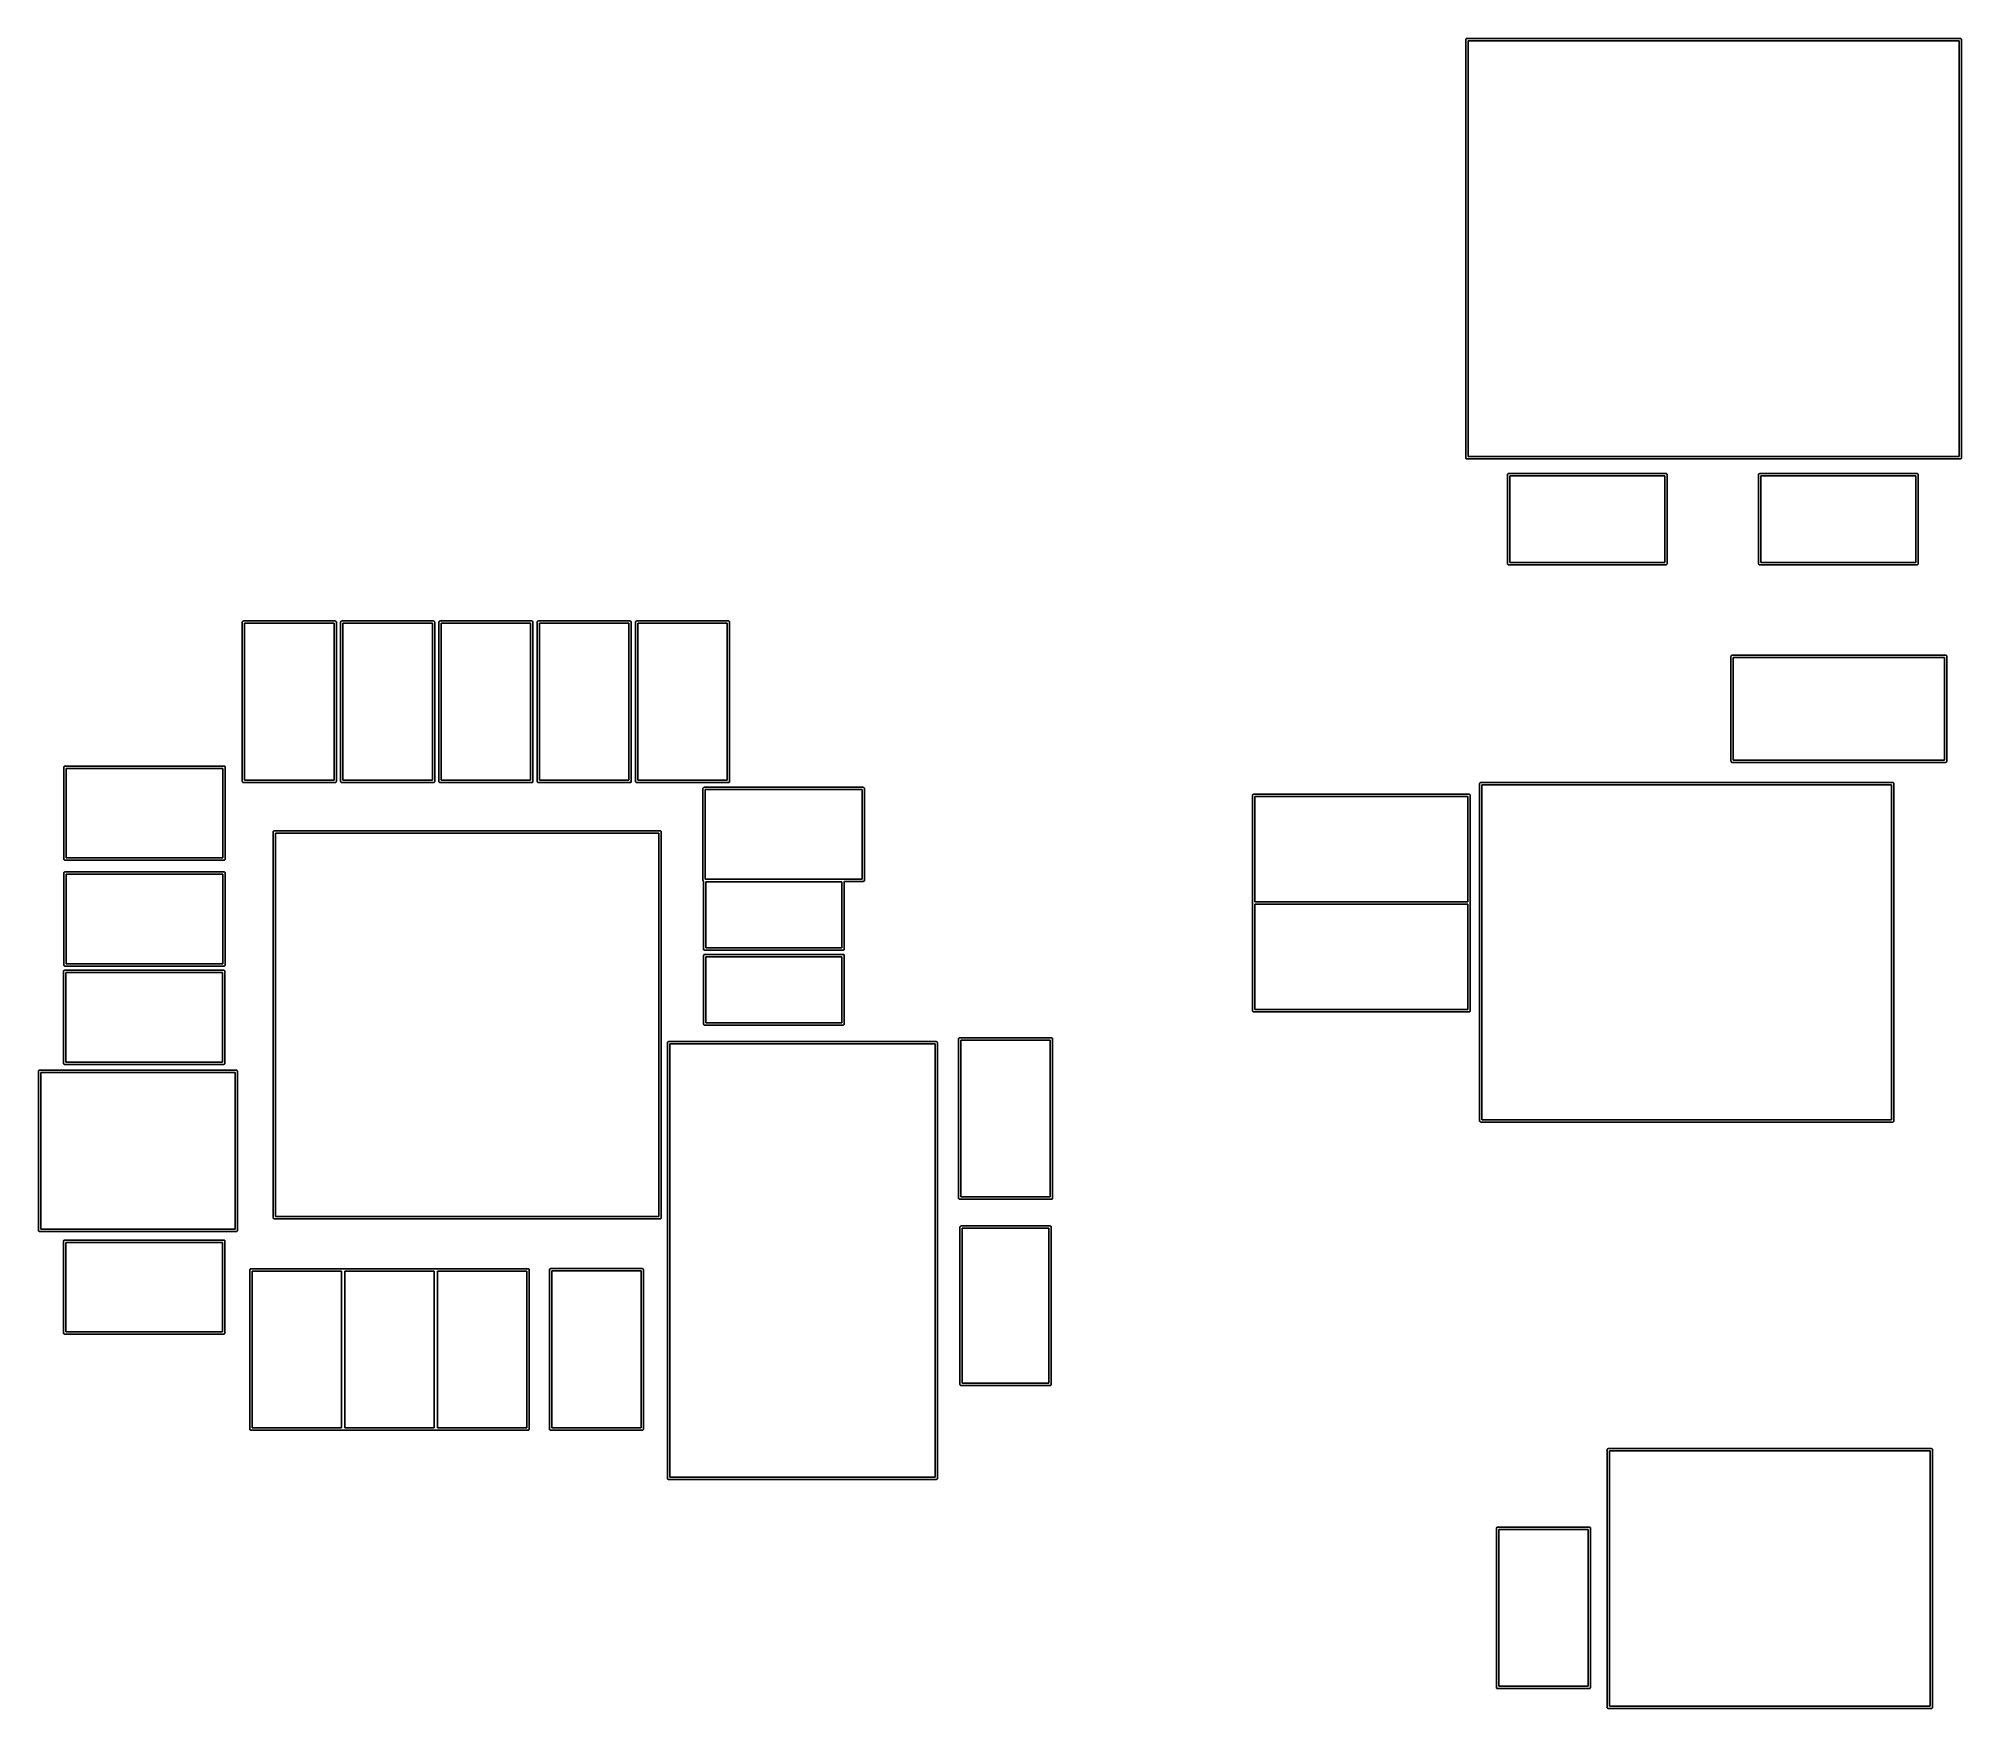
# Model space of a CAD drawing. Extents: x 4.56 to 6.18, y -3.53 to -2.12.
import ezdxf

# ---------------------------------------------------------------- set-up
doc = ezdxf.new("R2010")
doc.units = 0
doc.header["$MEASUREMENT"] = 0
doc.layers.add('BLACK', color=7, linetype='CONTINUOUS')

msp = doc.modelspace()

# ---------------------------------------------------------------- linework, layer by layer
at = {"layer": 'BLACK', "linetype": 'CONTINUOUS'}
for p, q in [((5.76102, -2.12441), (5.76106, -2.12413)), ((5.76102, -2.47598), (5.76102, -2.12441)), ((5.76106, -2.12413), (5.7611, -2.12407)), ((5.7611, -2.12407), (5.76111, -2.124)), ((5.76111, -2.124), (5.76125, -2.12384)), ((5.76125, -2.12384), (5.76136, -2.12366)), ((5.76136, -2.12366), (5.76143, -2.12363)), ((5.76143, -2.12363), (5.76148, -2.12358)), ((5.76148, -2.12358), (5.76168, -2.12352)), ((5.76168, -2.12352), (5.76187, -2.12343)), ((5.76187, -2.12343), (5.76194, -2.12345)), ((5.76194, -2.12345), (5.76201, -2.12343)), ((5.76201, -2.12343), (6.17697, -2.12343)), ((5.76299, -2.12539), (5.76299, -2.475)), ((6.17598, -2.12539), (5.76299, -2.12539)), ((6.17598, -2.475), (6.17598, -2.12539)), ((6.17697, -2.12343), (6.17725, -2.12347)), ((6.17725, -2.12347), (6.17731, -2.1235)), ((6.17731, -2.1235), (6.17738, -2.12351)), ((6.17738, -2.12351), (6.17754, -2.12365)), ((6.17754, -2.12365), (6.17771, -2.12377)), ((6.17771, -2.12377), (6.17774, -2.12383)), ((6.17774, -2.12383), (6.1778, -2.12388)), ((6.1778, -2.12388), (6.17786, -2.12408)), ((6.17786, -2.12408), (6.17794, -2.12427)), ((6.17794, -2.12427), (6.17793, -2.12434)), ((6.17793, -2.12434), (6.17795, -2.12441)), ((6.17795, -2.12441), (6.17795, -2.47598)), ((5.76104, -2.47605), (5.76102, -2.47598)), ((5.76103, -2.47612), (5.76104, -2.47605)), ((5.76112, -2.47631), (5.76103, -2.47612)), ((5.76118, -2.47652), (5.76112, -2.47631)), ((5.76123, -2.47656), (5.76118, -2.47652)), ((5.76126, -2.47663), (5.76123, -2.47656)), ((5.76144, -2.47674), (5.76126, -2.47663)), ((5.7616, -2.47688), (5.76144, -2.47674)), ((5.76167, -2.47689), (5.7616, -2.47688)), ((5.76173, -2.47693), (5.76167, -2.47689)), ((5.76201, -2.47697), (5.76173, -2.47693)), ((6.17697, -2.47697), (5.76201, -2.47697)), ((5.76299, -2.475), (6.17598, -2.475)), ((5.79606, -2.49016), (5.7961, -2.48988)), ((5.79606, -2.56496), (5.79606, -2.49016)), ((5.7961, -2.48988), (5.79614, -2.48982)), ((5.79614, -2.48982), (5.79615, -2.48975)), ((5.79615, -2.48975), (5.79629, -2.48959)), ((5.79629, -2.48959), (5.7964, -2.48941)), ((5.7964, -2.48941), (5.79647, -2.48938)), ((5.79647, -2.48938), (5.79652, -2.48933)), ((5.79652, -2.48933), (5.79672, -2.48927)), ((5.79672, -2.48927), (5.79691, -2.48918)), ((5.79691, -2.48918), (5.79698, -2.48919)), ((5.79698, -2.48919), (5.79705, -2.48917)), ((5.79705, -2.48917), (5.92933, -2.48917)), ((5.92933, -2.48917), (5.92961, -2.48921)), ((5.92961, -2.48921), (5.92967, -2.48925)), ((5.92967, -2.48925), (5.92974, -2.48926)), ((5.92974, -2.48926), (5.9299, -2.4894)), ((5.9299, -2.4894), (5.93008, -2.48951)), ((5.93008, -2.48951), (5.93011, -2.48958)), ((5.93011, -2.48958), (5.93016, -2.48963)), ((5.93016, -2.48963), (5.93022, -2.48983)), ((5.93022, -2.48983), (5.93031, -2.49002)), ((5.93031, -2.49002), (5.93029, -2.49009)), ((5.93029, -2.49009), (5.93031, -2.49016)), ((5.93031, -2.49016), (5.93031, -2.56496)), ((6.00728, -2.49016), (6.00732, -2.48988)), ((6.00728, -2.56496), (6.00728, -2.49016)), ((6.00732, -2.48988), (6.00736, -2.48982)), ((6.00736, -2.48982), (6.00737, -2.48975)), ((6.00737, -2.48975), (6.00751, -2.48959)), ((6.00751, -2.48959), (6.00762, -2.48941)), ((6.00762, -2.48941), (6.00769, -2.48938)), ((6.00769, -2.48938), (6.00774, -2.48933)), ((6.00774, -2.48933), (6.00794, -2.48927)), ((6.00794, -2.48927), (6.00813, -2.48918)), ((6.00813, -2.48918), (6.0082, -2.48919)), ((6.0082, -2.48919), (6.00827, -2.48917)), ((6.00827, -2.48917), (6.14055, -2.48917)), ((6.14055, -2.48917), (6.14083, -2.48921)), ((6.14083, -2.48921), (6.14089, -2.48925)), ((6.14089, -2.48925), (6.14096, -2.48926)), ((6.14096, -2.48926), (6.14112, -2.4894)), ((6.14112, -2.4894), (6.1413, -2.48951)), ((6.1413, -2.48951), (6.14133, -2.48958)), ((6.14133, -2.48958), (6.14138, -2.48963)), ((6.14138, -2.48963), (6.14144, -2.48983)), ((6.14144, -2.48983), (6.14153, -2.49002)), ((6.14153, -2.49002), (6.14152, -2.49009)), ((6.14152, -2.49009), (6.14154, -2.49016)), ((6.14154, -2.49016), (6.14154, -2.56496)), ((6.17704, -2.47695), (6.17697, -2.47697)), ((6.17711, -2.47696), (6.17704, -2.47695)), ((6.1773, -2.47687), (6.17711, -2.47696)), ((6.1775, -2.47681), (6.1773, -2.47687)), ((6.17755, -2.47676), (6.1775, -2.47681)), ((6.17761, -2.47673), (6.17755, -2.47676)), ((6.17773, -2.47655), (6.17761, -2.47673)), ((6.17786, -2.47639), (6.17773, -2.47655)), ((6.17787, -2.47632), (6.17786, -2.47639)), ((6.17791, -2.47626), (6.17787, -2.47632)), ((6.17795, -2.47598), (6.17791, -2.47626)), ((5.79803, -2.49114), (5.79803, -2.56398)), ((5.92835, -2.49114), (5.79803, -2.49114)), ((5.92835, -2.56398), (5.92835, -2.49114)), ((6.00925, -2.49114), (6.00925, -2.56398)), ((6.13957, -2.49114), (6.00925, -2.49114)), ((6.13957, -2.56398), (6.13957, -2.49114)), ((5.79608, -2.56503), (5.79606, -2.56496)), ((5.79607, -2.5651), (5.79608, -2.56503)), ((5.79616, -2.56529), (5.79607, -2.5651)), ((5.79622, -2.56549), (5.79616, -2.56529)), ((5.79627, -2.56554), (5.79622, -2.56549)), ((5.7963, -2.5656), (5.79627, -2.56554)), ((5.79648, -2.56572), (5.7963, -2.5656)), ((5.79664, -2.56586), (5.79648, -2.56572)), ((5.79671, -2.56587), (5.79664, -2.56586)), ((5.79677, -2.5659), (5.79671, -2.56587)), ((5.79705, -2.56594), (5.79677, -2.5659)), ((5.92933, -2.56594), (5.79705, -2.56594)), ((5.79803, -2.56398), (5.92835, -2.56398)), ((5.9294, -2.56592), (5.92933, -2.56594)), ((5.92947, -2.56594), (5.9294, -2.56592)), ((5.92966, -2.56585), (5.92947, -2.56594)), ((5.92986, -2.56579), (5.92966, -2.56585)), ((5.92991, -2.56574), (5.92986, -2.56579)), ((5.92997, -2.56571), (5.92991, -2.56574)), ((5.93009, -2.56553), (5.92997, -2.56571)), ((5.93023, -2.56537), (5.93009, -2.56553)), ((5.93024, -2.5653), (5.93023, -2.56537)), ((5.93027, -2.56524), (5.93024, -2.5653)), ((5.93031, -2.56496), (5.93027, -2.56524)), ((6.0073, -2.56503), (6.00728, -2.56496)), ((6.00729, -2.5651), (6.0073, -2.56503)), ((6.00738, -2.56529), (6.00729, -2.5651)), ((6.00744, -2.56549), (6.00738, -2.56529)), ((6.00749, -2.56554), (6.00744, -2.56549)), ((6.00752, -2.5656), (6.00749, -2.56554)), ((6.0077, -2.56572), (6.00752, -2.5656)), ((6.00786, -2.56586), (6.0077, -2.56572)), ((6.00793, -2.56587), (6.00786, -2.56586)), ((6.00799, -2.5659), (6.00793, -2.56587)), ((6.00827, -2.56594), (6.00799, -2.5659)), ((6.14055, -2.56594), (6.00827, -2.56594)), ((6.00925, -2.56398), (6.13957, -2.56398)), ((6.14062, -2.56592), (6.14055, -2.56594)), ((6.14069, -2.56594), (6.14062, -2.56592)), ((6.14088, -2.56585), (6.14069, -2.56594)), ((6.14108, -2.56579), (6.14088, -2.56585)), ((6.14113, -2.56574), (6.14108, -2.56579)), ((6.14119, -2.56571), (6.14113, -2.56574)), ((6.14131, -2.56553), (6.14119, -2.56571)), ((6.14145, -2.56537), (6.14131, -2.56553)), ((6.14146, -2.5653), (6.14145, -2.56537)), ((6.14149, -2.56524), (6.14146, -2.5653)), ((6.14154, -2.56496), (6.14149, -2.56524)), ((4.73209, -2.61417), (4.73213, -2.61389)), ((4.73209, -2.74803), (4.73209, -2.61417)), ((4.73213, -2.61389), (4.73217, -2.61383)), ((4.73217, -2.61383), (4.73218, -2.61376)), ((4.73218, -2.61376), (4.73231, -2.6136)), ((4.73231, -2.6136), (4.73243, -2.61343)), ((4.73243, -2.61343), (4.73249, -2.6134)), ((4.73249, -2.6134), (4.73254, -2.61334)), ((4.73254, -2.61334), (4.73274, -2.61329)), ((4.73274, -2.61329), (4.73293, -2.6132)), ((4.73293, -2.6132), (4.733, -2.61321)), ((4.733, -2.61321), (4.73307, -2.61319)), ((4.73307, -2.61319), (4.81024, -2.61319)), ((4.73406, -2.61516), (4.73406, -2.74705)), ((4.80925, -2.61516), (4.73406, -2.61516)), ((4.80925, -2.74705), (4.80925, -2.61516)), ((4.81024, -2.61319), (4.81052, -2.61323)), ((4.81052, -2.61323), (4.81058, -2.61327)), ((4.81058, -2.61327), (4.81065, -2.61328)), ((4.81065, -2.61328), (4.8108, -2.61342)), ((4.8108, -2.61342), (4.81098, -2.61353)), ((4.81098, -2.61353), (4.81101, -2.61359)), ((4.81101, -2.61359), (4.81106, -2.61364)), ((4.81106, -2.61364), (4.81112, -2.61384)), ((4.81112, -2.61384), (4.81121, -2.61403)), ((4.81121, -2.61403), (4.8112, -2.6141)), ((4.8112, -2.6141), (4.81122, -2.61417)), ((4.81122, -2.61417), (4.81122, -2.74803)), ((4.81476, -2.61417), (4.8148, -2.61389)), ((4.81476, -2.74803), (4.81476, -2.61417)), ((4.8148, -2.61389), (4.81484, -2.61383)), ((4.81484, -2.61383), (4.81485, -2.61376)), ((4.81485, -2.61376), (4.81499, -2.6136)), ((4.81499, -2.6136), (4.8151, -2.61343)), ((4.8151, -2.61343), (4.81517, -2.6134)), ((4.81517, -2.6134), (4.81522, -2.61334)), ((4.81522, -2.61334), (4.81542, -2.61329)), ((4.81542, -2.61329), (4.81561, -2.6132)), ((4.81561, -2.6132), (4.81568, -2.61321)), ((4.81568, -2.61321), (4.81575, -2.61319)), ((4.81575, -2.61319), (4.89291, -2.61319)), ((4.81673, -2.61516), (4.81673, -2.74705)), ((4.89193, -2.61516), (4.81673, -2.61516)), ((4.89193, -2.74705), (4.89193, -2.61516)), ((4.89291, -2.61319), (4.89319, -2.61323)), ((4.89319, -2.61323), (4.89325, -2.61327)), ((4.89325, -2.61327), (4.89332, -2.61328)), ((4.89332, -2.61328), (4.89348, -2.61342)), ((4.89348, -2.61342), (4.89366, -2.61353)), ((4.89366, -2.61353), (4.89369, -2.61359)), ((4.89369, -2.61359), (4.89374, -2.61364)), ((4.89374, -2.61364), (4.8938, -2.61384)), ((4.8938, -2.61384), (4.89389, -2.61403)), ((4.89389, -2.61403), (4.89388, -2.6141)), ((4.89388, -2.6141), (4.8939, -2.61417)), ((4.8939, -2.61417), (4.8939, -2.74803)), ((4.89744, -2.61417), (4.89748, -2.61389)), ((4.89744, -2.74803), (4.89744, -2.61417)), ((4.89748, -2.61389), (4.89752, -2.61383)), ((4.89752, -2.61383), (4.89753, -2.61376)), ((4.89753, -2.61376), (4.89767, -2.6136)), ((4.89767, -2.6136), (4.89778, -2.61343)), ((4.89778, -2.61343), (4.89785, -2.6134)), ((4.89785, -2.6134), (4.89789, -2.61334)), ((4.89789, -2.61334), (4.8981, -2.61329)), ((4.8981, -2.61329), (4.89829, -2.6132)), ((4.89829, -2.6132), (4.89836, -2.61321)), ((4.89836, -2.61321), (4.89843, -2.61319)), ((4.89843, -2.61319), (4.97559, -2.61319)), ((4.89941, -2.61516), (4.89941, -2.74705)), ((4.97461, -2.61516), (4.89941, -2.61516)), ((4.97461, -2.74705), (4.97461, -2.61516)), ((4.97559, -2.61319), (4.97587, -2.61323)), ((4.97587, -2.61323), (4.97593, -2.61327)), ((4.97593, -2.61327), (4.976, -2.61328)), ((4.976, -2.61328), (4.97616, -2.61342)), ((4.97616, -2.61342), (4.97634, -2.61353)), ((4.97634, -2.61353), (4.97637, -2.61359)), ((4.97637, -2.61359), (4.97642, -2.61364)), ((4.97642, -2.61364), (4.97648, -2.61384)), ((4.97648, -2.61384), (4.97656, -2.61403)), ((4.97656, -2.61403), (4.97655, -2.6141)), ((4.97655, -2.6141), (4.97657, -2.61417)), ((4.97657, -2.61417), (4.97657, -2.74803)), ((4.98012, -2.61417), (4.98016, -2.61389)), ((4.98012, -2.74803), (4.98012, -2.61417)), ((4.98016, -2.61389), (4.9802, -2.61383)), ((4.9802, -2.61383), (4.98021, -2.61376)), ((4.98021, -2.61376), (4.98035, -2.6136)), ((4.98035, -2.6136), (4.98046, -2.61343)), ((4.98046, -2.61343), (4.98052, -2.6134)), ((4.98052, -2.6134), (4.98057, -2.61334)), ((4.98057, -2.61334), (4.98077, -2.61329)), ((4.98077, -2.61329), (4.98096, -2.6132)), ((4.98096, -2.6132), (4.98103, -2.61321)), ((4.98103, -2.61321), (4.9811, -2.61319)), ((4.9811, -2.61319), (5.05827, -2.61319)), ((4.98209, -2.61516), (4.98209, -2.74705)), ((5.05728, -2.61516), (4.98209, -2.61516)), ((5.05728, -2.74705), (5.05728, -2.61516)), ((5.05827, -2.61319), (5.05855, -2.61323)), ((5.05855, -2.61323), (5.05861, -2.61327)), ((5.05861, -2.61327), (5.05868, -2.61328)), ((5.05868, -2.61328), (5.05884, -2.61342)), ((5.05884, -2.61342), (5.05901, -2.61353)), ((5.05901, -2.61353), (5.05904, -2.61359)), ((5.05904, -2.61359), (5.0591, -2.61364)), ((5.0591, -2.61364), (5.05916, -2.61384)), ((5.05916, -2.61384), (5.05924, -2.61403)), ((5.05924, -2.61403), (5.05923, -2.6141)), ((5.05923, -2.6141), (5.05925, -2.61417)), ((5.05925, -2.61417), (5.05925, -2.74803)), ((5.0628, -2.61417), (5.06284, -2.61389)), ((5.0628, -2.74803), (5.0628, -2.61417)), ((5.06284, -2.61389), (5.06287, -2.61383)), ((5.06287, -2.61383), (5.06288, -2.61376)), ((5.06288, -2.61376), (5.06302, -2.6136)), ((5.06302, -2.6136), (5.06314, -2.61343)), ((5.06314, -2.61343), (5.0632, -2.6134)), ((5.0632, -2.6134), (5.06325, -2.61334)), ((5.06325, -2.61334), (5.06345, -2.61329)), ((5.06345, -2.61329), (5.06364, -2.6132)), ((5.06364, -2.6132), (5.06371, -2.61321)), ((5.06371, -2.61321), (5.06378, -2.61319)), ((5.06378, -2.61319), (5.14094, -2.61319)), ((5.06476, -2.61516), (5.06476, -2.74705)), ((5.13996, -2.61516), (5.06476, -2.61516)), ((5.13996, -2.74705), (5.13996, -2.61516)), ((5.14094, -2.61319), (5.14122, -2.61323)), ((5.14122, -2.61323), (5.14128, -2.61327)), ((5.14128, -2.61327), (5.14135, -2.61328)), ((5.14135, -2.61328), (5.14151, -2.61342)), ((5.14151, -2.61342), (5.14169, -2.61353)), ((5.14169, -2.61353), (5.14172, -2.61359)), ((5.14172, -2.61359), (5.14177, -2.61364)), ((5.14177, -2.61364), (5.14183, -2.61384)), ((5.14183, -2.61384), (5.14192, -2.61403)), ((5.14192, -2.61403), (5.14191, -2.6141)), ((5.14191, -2.6141), (5.14193, -2.61417)), ((5.14193, -2.61417), (5.14193, -2.74803)), ((5.98406, -2.64291), (5.9841, -2.64263)), ((5.98406, -2.7311), (5.98406, -2.64291)), ((5.9841, -2.64263), (5.98413, -2.64257)), ((5.98413, -2.64257), (5.98414, -2.6425)), ((5.98414, -2.6425), (5.98428, -2.64234)), ((5.98428, -2.64234), (5.9844, -2.64217)), ((5.9844, -2.64217), (5.98446, -2.64214)), ((5.98446, -2.64214), (5.98451, -2.64209)), ((5.98451, -2.64209), (5.98471, -2.64203)), ((5.98471, -2.64203), (5.9849, -2.64194)), ((5.9849, -2.64194), (5.98497, -2.64195)), ((5.98497, -2.64195), (5.98504, -2.64193)), ((5.98504, -2.64193), (6.16457, -2.64193)), ((5.98602, -2.6439), (5.98602, -2.73012)), ((6.16358, -2.6439), (5.98602, -2.6439)), ((6.16358, -2.73012), (6.16358, -2.6439)), ((6.16457, -2.64193), (6.16485, -2.64197)), ((6.16485, -2.64197), (6.16491, -2.64201)), ((6.16491, -2.64201), (6.16498, -2.64202)), ((6.16498, -2.64202), (6.16514, -2.64216)), ((6.16514, -2.64216), (6.16531, -2.64227)), ((6.16531, -2.64227), (6.16534, -2.64234)), ((6.16534, -2.64234), (6.1654, -2.64238)), ((6.1654, -2.64238), (6.16545, -2.64258)), ((6.16545, -2.64258), (6.16554, -2.64277)), ((6.16554, -2.64277), (6.16553, -2.64285)), ((6.16553, -2.64285), (6.16555, -2.64291)), ((6.16555, -2.64291), (6.16555, -2.7311)), ((5.98408, -2.73117), (5.98406, -2.7311)), ((5.98406, -2.73124), (5.98408, -2.73117)), ((5.98415, -2.73143), (5.98406, -2.73124)), ((5.98421, -2.73163), (5.98415, -2.73143)), ((5.98426, -2.73168), (5.98421, -2.73163)), ((5.98429, -2.73175), (5.98426, -2.73168)), ((5.98447, -2.73186), (5.98429, -2.73175)), ((5.98463, -2.732), (5.98447, -2.73186)), ((5.9847, -2.73201), (5.98463, -2.732)), ((5.98476, -2.73205), (5.9847, -2.73201)), ((5.98504, -2.73209), (5.98476, -2.73205)), ((6.16457, -2.73209), (5.98504, -2.73209)), ((5.98602, -2.73012), (6.16358, -2.73012)), ((6.16464, -2.73207), (6.16457, -2.73209)), ((6.16471, -2.73208), (6.16464, -2.73207)), ((6.1649, -2.73199), (6.16471, -2.73208)), ((6.1651, -2.73193), (6.1649, -2.73199)), ((6.16515, -2.73188), (6.1651, -2.73193)), ((6.16521, -2.73185), (6.16515, -2.73188)), ((6.16532, -2.73167), (6.16521, -2.73185)), ((6.16546, -2.73151), (6.16532, -2.73167)), ((6.16547, -2.73144), (6.16546, -2.73151)), ((6.16551, -2.73138), (6.16547, -2.73144)), ((6.16555, -2.7311), (6.16551, -2.73138)), ((4.58199, -2.7361), (4.58203, -2.73582)), ((4.58199, -2.81327), (4.58199, -2.7361)), ((4.58203, -2.73582), (4.58207, -2.73576)), ((4.58207, -2.73576), (4.58208, -2.73569)), ((4.58208, -2.73569), (4.58222, -2.73553)), ((4.58222, -2.73553), (4.58233, -2.73536)), ((4.58233, -2.73536), (4.5824, -2.73533)), ((4.5824, -2.73533), (4.58244, -2.73527)), ((4.58244, -2.73527), (4.58265, -2.73521)), ((4.58265, -2.73521), (4.58284, -2.73513)), ((4.58284, -2.73513), (4.58291, -2.73514)), ((4.58291, -2.73514), (4.58298, -2.73512)), ((4.58298, -2.73512), (4.71683, -2.73512)), ((4.58396, -2.73708), (4.58396, -2.81228)), ((4.71585, -2.73708), (4.58396, -2.73708)), ((4.71585, -2.81228), (4.71585, -2.73708)), ((4.71683, -2.73512), (4.71711, -2.73516)), ((4.71711, -2.73516), (4.71717, -2.7352)), ((4.71717, -2.7352), (4.71724, -2.73521)), ((4.71724, -2.73521), (4.7174, -2.73534)), ((4.7174, -2.73534), (4.71758, -2.73546)), ((4.71758, -2.73546), (4.71761, -2.73552)), ((4.71761, -2.73552), (4.71766, -2.73557)), ((4.71766, -2.73557), (4.71772, -2.73577)), ((4.71772, -2.73577), (4.71781, -2.73596)), ((4.71781, -2.73596), (4.7178, -2.73603)), ((4.7178, -2.73603), (4.71782, -2.7361)), ((4.71782, -2.7361), (4.71782, -2.81327)), ((4.73211, -2.7481), (4.73209, -2.74803)), ((4.7321, -2.74817), (4.73211, -2.7481)), ((4.73218, -2.74836), (4.7321, -2.74817)), ((4.73224, -2.74856), (4.73218, -2.74836)), ((4.7323, -2.74861), (4.73224, -2.74856)), ((4.73233, -2.74867), (4.7323, -2.74861)), ((4.7325, -2.74879), (4.73233, -2.74867)), ((4.73266, -2.74893), (4.7325, -2.74879)), ((4.73273, -2.74894), (4.73266, -2.74893)), ((4.73279, -2.74898), (4.73273, -2.74894)), ((4.73307, -2.74902), (4.73279, -2.74898)), ((4.81024, -2.74902), (4.73307, -2.74902)), ((4.73406, -2.74705), (4.80925, -2.74705)), ((4.8103, -2.749), (4.81024, -2.74902)), ((4.81037, -2.74901), (4.8103, -2.749)), ((4.81057, -2.74892), (4.81037, -2.74901)), ((4.81077, -2.74886), (4.81057, -2.74892)), ((4.81081, -2.74881), (4.81077, -2.74886)), ((4.81088, -2.74878), (4.81081, -2.74881)), ((4.81099, -2.7486), (4.81088, -2.74878)), ((4.81113, -2.74844), (4.81099, -2.7486)), ((4.81114, -2.74837), (4.81113, -2.74844)), ((4.81118, -2.74831), (4.81114, -2.74837)), ((4.81122, -2.74803), (4.81118, -2.74831)), ((4.81478, -2.7481), (4.81476, -2.74803)), ((4.81477, -2.74817), (4.81478, -2.7481)), ((4.81486, -2.74836), (4.81477, -2.74817)), ((4.81492, -2.74856), (4.81486, -2.74836)), ((4.81497, -2.74861), (4.81492, -2.74856)), ((4.815, -2.74867), (4.81497, -2.74861)), ((4.81518, -2.74879), (4.815, -2.74867)), ((4.81534, -2.74893), (4.81518, -2.74879)), ((4.81541, -2.74894), (4.81534, -2.74893)), ((4.81547, -2.74898), (4.81541, -2.74894)), ((4.81575, -2.74902), (4.81547, -2.74898)), ((4.89291, -2.74902), (4.81575, -2.74902)), ((4.81673, -2.74705), (4.89193, -2.74705)), ((4.89298, -2.749), (4.89291, -2.74902)), ((4.89305, -2.74901), (4.89298, -2.749)), ((4.89324, -2.74892), (4.89305, -2.74901)), ((4.89345, -2.74886), (4.89324, -2.74892)), ((4.89349, -2.74881), (4.89345, -2.74886)), ((4.89356, -2.74878), (4.89349, -2.74881)), ((4.89367, -2.7486), (4.89356, -2.74878)), ((4.89381, -2.74844), (4.89367, -2.7486)), ((4.89382, -2.74837), (4.89381, -2.74844)), ((4.89386, -2.74831), (4.89382, -2.74837)), ((4.8939, -2.74803), (4.89386, -2.74831)), ((4.89746, -2.7481), (4.89744, -2.74803)), ((4.89745, -2.74817), (4.89746, -2.7481)), ((4.89754, -2.74836), (4.89745, -2.74817)), ((4.8976, -2.74856), (4.89754, -2.74836)), ((4.89765, -2.74861), (4.8976, -2.74856)), ((4.89768, -2.74867), (4.89765, -2.74861)), ((4.89786, -2.74879), (4.89768, -2.74867)), ((4.89802, -2.74893), (4.89786, -2.74879)), ((4.89809, -2.74894), (4.89802, -2.74893)), ((4.89815, -2.74898), (4.89809, -2.74894)), ((4.89843, -2.74902), (4.89815, -2.74898)), ((4.97559, -2.74902), (4.89843, -2.74902)), ((4.89941, -2.74705), (4.97461, -2.74705)), ((4.97566, -2.749), (4.97559, -2.74902)), ((4.97573, -2.74901), (4.97566, -2.749)), ((4.97592, -2.74892), (4.97573, -2.74901)), ((4.97612, -2.74886), (4.97592, -2.74892)), ((4.97617, -2.74881), (4.97612, -2.74886)), ((4.97623, -2.74878), (4.97617, -2.74881)), ((4.97635, -2.7486), (4.97623, -2.74878)), ((4.97649, -2.74844), (4.97635, -2.7486)), ((4.9765, -2.74837), (4.97649, -2.74844)), ((4.97653, -2.74831), (4.9765, -2.74837)), ((4.97657, -2.74803), (4.97653, -2.74831)), ((4.98014, -2.7481), (4.98012, -2.74803)), ((4.98013, -2.74817), (4.98014, -2.7481)), ((4.98021, -2.74836), (4.98013, -2.74817)), ((4.98027, -2.74856), (4.98021, -2.74836)), ((4.98033, -2.74861), (4.98027, -2.74856)), ((4.98036, -2.74867), (4.98033, -2.74861)), ((4.98053, -2.74879), (4.98036, -2.74867)), ((4.98069, -2.74893), (4.98053, -2.74879)), ((4.98076, -2.74894), (4.98069, -2.74893)), ((4.98082, -2.74898), (4.98076, -2.74894)), ((4.9811, -2.74902), (4.98082, -2.74898)), ((5.05827, -2.74902), (4.9811, -2.74902)), ((4.98209, -2.74705), (5.05728, -2.74705)), ((5.05834, -2.749), (5.05827, -2.74902)), ((5.05841, -2.74901), (5.05834, -2.749)), ((5.0586, -2.74892), (5.05841, -2.74901)), ((5.0588, -2.74886), (5.0586, -2.74892)), ((5.05885, -2.74881), (5.0588, -2.74886)), ((5.05891, -2.74878), (5.05885, -2.74881)), ((5.05902, -2.7486), (5.05891, -2.74878)), ((5.05916, -2.74844), (5.05902, -2.7486)), ((5.05917, -2.74837), (5.05916, -2.74844)), ((5.05921, -2.74831), (5.05917, -2.74837)), ((5.05925, -2.74803), (5.05921, -2.74831)), ((5.06282, -2.7481), (5.0628, -2.74803)), ((5.06281, -2.74817), (5.06282, -2.7481)), ((5.06289, -2.74836), (5.06281, -2.74817)), ((5.06295, -2.74856), (5.06289, -2.74836)), ((5.063, -2.74861), (5.06295, -2.74856)), ((5.06303, -2.74867), (5.063, -2.74861)), ((5.06321, -2.74879), (5.06303, -2.74867)), ((5.06337, -2.74893), (5.06321, -2.74879)), ((5.06344, -2.74894), (5.06337, -2.74893)), ((5.0635, -2.74898), (5.06344, -2.74894)), ((5.06378, -2.74902), (5.0635, -2.74898)), ((5.14094, -2.74902), (5.06378, -2.74902)), ((5.06476, -2.74705), (5.13996, -2.74705)), ((5.14101, -2.749), (5.14094, -2.74902)), ((5.14108, -2.74901), (5.14101, -2.749)), ((5.14128, -2.74892), (5.14108, -2.74901)), ((5.14148, -2.74886), (5.14128, -2.74892)), ((5.14152, -2.74881), (5.14148, -2.74886)), ((5.14159, -2.74878), (5.14152, -2.74881)), ((5.1417, -2.7486), (5.14159, -2.74878)), ((5.14184, -2.74844), (5.1417, -2.7486)), ((5.14185, -2.74837), (5.14184, -2.74844)), ((5.14189, -2.74831), (5.14185, -2.74837)), ((5.14193, -2.74803), (5.14189, -2.74831)), ((5.77286, -2.74943), (5.77298, -2.74925)), ((5.77298, -2.74925), (5.77304, -2.74923)), ((5.77304, -2.74923), (5.77309, -2.74917)), ((5.77309, -2.74917), (5.77329, -2.74911)), ((5.77329, -2.74911), (5.77348, -2.74903)), ((5.77348, -2.74903), (5.77355, -2.74904)), ((5.77355, -2.74904), (5.77362, -2.74902)), ((5.77362, -2.74902), (6.12008, -2.74902)), ((6.12008, -2.74902), (6.12036, -2.74906)), ((6.12036, -2.74906), (6.12042, -2.74909)), ((6.12042, -2.74909), (6.12049, -2.74911)), ((6.12049, -2.74911), (6.12065, -2.74924)), ((6.12065, -2.74924), (6.12082, -2.74936)), ((5.11949, -2.75402), (5.11953, -2.75374)), ((5.11949, -2.83119), (5.11949, -2.75402)), ((5.11953, -2.75374), (5.11957, -2.75368)), ((5.11957, -2.75368), (5.11958, -2.75361)), ((5.11958, -2.75361), (5.11972, -2.75345)), ((5.11972, -2.75345), (5.11983, -2.75328)), ((5.11983, -2.75328), (5.11989, -2.75325)), ((5.11989, -2.75325), (5.11994, -2.75319)), ((5.11994, -2.75319), (5.12014, -2.75313)), ((5.12014, -2.75313), (5.12033, -2.75305)), ((5.12033, -2.75305), (5.1204, -2.75306)), ((5.1204, -2.75306), (5.12047, -2.75304)), ((5.12047, -2.75304), (5.25433, -2.75304)), ((5.12146, -2.75501), (5.12146, -2.8302)), ((5.25335, -2.75501), (5.12146, -2.75501)), ((5.25335, -2.8302), (5.25335, -2.75501)), ((5.25433, -2.75304), (5.25461, -2.75308)), ((5.25461, -2.75308), (5.25467, -2.75312)), ((5.25467, -2.75312), (5.25474, -2.75313)), ((5.25474, -2.75313), (5.2549, -2.75327)), ((5.2549, -2.75327), (5.25508, -2.75338)), ((5.25508, -2.75338), (5.25511, -2.75344)), ((5.25511, -2.75344), (5.25516, -2.75349)), ((5.25516, -2.75349), (5.25522, -2.75369)), ((5.25522, -2.75369), (5.25531, -2.75388)), ((5.25531, -2.75388), (5.2553, -2.75395)), ((5.2553, -2.75395), (5.25532, -2.75402)), ((5.25532, -2.75402), (5.25532, -2.83119)), ((5.58169, -2.75984), (5.58173, -2.75956)), ((5.58169, -2.94094), (5.58169, -2.75984)), ((5.58173, -2.75956), (5.58177, -2.7595)), ((5.58177, -2.7595), (5.58178, -2.75943)), ((5.58178, -2.75943), (5.58192, -2.75927)), ((5.58192, -2.75927), (5.58203, -2.7591)), ((5.58203, -2.7591), (5.5821, -2.75907)), ((5.5821, -2.75907), (5.58215, -2.75901)), ((5.58215, -2.75901), (5.58235, -2.75896)), ((5.58235, -2.75896), (5.58254, -2.75887)), ((5.58254, -2.75887), (5.58261, -2.75888)), ((5.58261, -2.75888), (5.58268, -2.75886)), ((5.58268, -2.75886), (5.76378, -2.75886)), ((5.58366, -2.76083), (5.58366, -2.84941)), ((5.7628, -2.76083), (5.58366, -2.76083)), ((5.7628, -2.84941), (5.7628, -2.76083)), ((5.76378, -2.75886), (5.76406, -2.7589)), ((5.76406, -2.7589), (5.76412, -2.75894)), ((5.76412, -2.75894), (5.76419, -2.75895)), ((5.76419, -2.75895), (5.76435, -2.75909)), ((5.76435, -2.75909), (5.76452, -2.7592)), ((5.76452, -2.7592), (5.76455, -2.75926)), ((5.76455, -2.75926), (5.76461, -2.75931)), ((5.76461, -2.75931), (5.76467, -2.75951)), ((5.76467, -2.75951), (5.76475, -2.7597)), ((5.76475, -2.7597), (5.76474, -2.75977)), ((5.76474, -2.75977), (5.76476, -2.75984)), ((5.76476, -2.75984), (5.76476, -2.94094)), ((5.77264, -2.75), (5.77268, -2.74972)), ((5.77264, -3.03346), (5.77264, -2.75)), ((5.77268, -2.74972), (5.77272, -2.74966)), ((5.77272, -2.74966), (5.77273, -2.74959)), ((5.77273, -2.74959), (5.77286, -2.74943)), ((5.77461, -2.75098), (5.77461, -3.03248)), ((6.11909, -2.75098), (5.77461, -2.75098)), ((6.11909, -3.03248), (6.11909, -2.75098)), ((6.12082, -2.74936), (6.12085, -2.74942)), ((6.12085, -2.74942), (6.12091, -2.74947)), ((6.12091, -2.74947), (6.12097, -2.74967)), ((6.12097, -2.74967), (6.12105, -2.74986)), ((6.12105, -2.74986), (6.12104, -2.74993)), ((6.12104, -2.74993), (6.12106, -2.75)), ((6.12106, -2.75), (6.12106, -3.03346)), ((4.75807, -2.79055), (4.75811, -2.79027)), ((4.75807, -3.11496), (4.75807, -2.79055)), ((4.75811, -2.79027), (4.75815, -2.79021)), ((4.75815, -2.79021), (4.75816, -2.79014)), ((4.75816, -2.79014), (4.7583, -2.78998)), ((4.7583, -2.78998), (4.75841, -2.78981)), ((4.75841, -2.78981), (4.75848, -2.78978)), ((4.75848, -2.78978), (4.75852, -2.78972)), ((4.75852, -2.78972), (4.75873, -2.78966)), ((4.75873, -2.78966), (4.75892, -2.78958)), ((4.75892, -2.78958), (4.75899, -2.78959)), ((4.75899, -2.78959), (4.75906, -2.78957)), ((4.75906, -2.78957), (5.08346, -2.78957)), ((4.76004, -2.79154), (4.76004, -3.11398)), ((5.08248, -2.79154), (4.76004, -2.79154)), ((5.08248, -3.11398), (5.08248, -2.79154)), ((5.08346, -2.78957), (5.08374, -2.78961)), ((5.08374, -2.78961), (5.0838, -2.78965)), ((5.0838, -2.78965), (5.08387, -2.78966)), ((5.08387, -2.78966), (5.08403, -2.78979)), ((5.08403, -2.78979), (5.08421, -2.78991)), ((5.08421, -2.78991), (5.08424, -2.78997)), ((5.08424, -2.78997), (5.08429, -2.79002)), ((5.08429, -2.79002), (5.08435, -2.79022)), ((5.08435, -2.79022), (5.08444, -2.79041)), ((5.08444, -2.79041), (5.08443, -2.79048)), ((5.08443, -2.79048), (5.08445, -2.79055)), ((5.08445, -2.79055), (5.08445, -3.11496)), ((4.58201, -2.81333), (4.58199, -2.81327)), ((4.582, -2.8134), (4.58201, -2.81333)), ((4.58209, -2.8136), (4.582, -2.8134)), ((4.58215, -2.8138), (4.58209, -2.8136)), ((4.5822, -2.81384), (4.58215, -2.8138)), ((4.58223, -2.81391), (4.5822, -2.81384)), ((4.58241, -2.81402), (4.58223, -2.81391)), ((4.58257, -2.81416), (4.58241, -2.81402)), ((4.58396, -2.81228), (4.71585, -2.81228)), ((4.71741, -2.81404), (4.71737, -2.81409)), ((4.71748, -2.81401), (4.71741, -2.81404)), ((4.71759, -2.81383), (4.71748, -2.81401)), ((4.71773, -2.81368), (4.71759, -2.81383)), ((4.71774, -2.81361), (4.71773, -2.81368)), ((4.71778, -2.81355), (4.71774, -2.81361)), ((4.71782, -2.81327), (4.71778, -2.81355)), ((4.58199, -2.82518), (4.58203, -2.82491)), ((4.58199, -2.90235), (4.58199, -2.82518)), ((4.58203, -2.82491), (4.58207, -2.82485)), ((4.58207, -2.82485), (4.58208, -2.82478)), ((4.58208, -2.82478), (4.58222, -2.82462)), ((4.58222, -2.82462), (4.58233, -2.82444)), ((4.58233, -2.82444), (4.5824, -2.82441)), ((4.5824, -2.82441), (4.58244, -2.82436)), ((4.58244, -2.82436), (4.58265, -2.8243)), ((4.58264, -2.81417), (4.58257, -2.81416)), ((4.5827, -2.81421), (4.58264, -2.81417)), ((4.58265, -2.8243), (4.58284, -2.82421)), ((4.58298, -2.81425), (4.5827, -2.81421)), ((4.58284, -2.82421), (4.58291, -2.82422)), ((4.58291, -2.82422), (4.58298, -2.8242)), ((4.71683, -2.81425), (4.58298, -2.81425)), ((4.58298, -2.8242), (4.71683, -2.8242)), ((4.58396, -2.82617), (4.58396, -2.90137)), ((4.71585, -2.82617), (4.58396, -2.82617)), ((4.71585, -2.90137), (4.71585, -2.82617)), ((4.7169, -2.81423), (4.71683, -2.81425)), ((4.71683, -2.8242), (4.71711, -2.82424)), ((4.71697, -2.81424), (4.7169, -2.81423)), ((4.71716, -2.81415), (4.71697, -2.81424)), ((4.71711, -2.82424), (4.71717, -2.82428)), ((4.71737, -2.81409), (4.71716, -2.81415)), ((4.71717, -2.82428), (4.71724, -2.82429)), ((4.71724, -2.82429), (4.7174, -2.82443)), ((4.7174, -2.82443), (4.71758, -2.82454)), ((4.71758, -2.82454), (4.71761, -2.82461)), ((4.71761, -2.82461), (4.71766, -2.82465)), ((4.71766, -2.82465), (4.71772, -2.82485)), ((4.71772, -2.82485), (4.71781, -2.82505)), ((4.71781, -2.82505), (4.7178, -2.82512)), ((4.7178, -2.82512), (4.71782, -2.82518)), ((4.71782, -2.82518), (4.71782, -2.90235)), ((5.12146, -2.8302), (5.25335, -2.8302)), ((5.11951, -2.83126), (5.11949, -2.83119)), ((5.1195, -2.83133), (5.11951, -2.83126)), ((5.11959, -2.83152), (5.1195, -2.83133)), ((5.11964, -2.83172), (5.11959, -2.83152)), ((5.1197, -2.83177), (5.11964, -2.83172)), ((5.11973, -2.83183), (5.1197, -2.83177)), ((5.11988, -2.83193), (5.11973, -2.83183)), ((5.11988, -2.88898), (5.11988, -2.83193)), ((5.12185, -2.83248), (5.12185, -2.88799)), ((5.23642, -2.83248), (5.12185, -2.83248)), ((5.23642, -2.88799), (5.23642, -2.83248)), ((5.25433, -2.83217), (5.23839, -2.83217)), ((5.23839, -2.83217), (5.23839, -2.88898)), ((5.2544, -2.83215), (5.25433, -2.83217)), ((5.25447, -2.83216), (5.2544, -2.83215)), ((5.25466, -2.83208), (5.25447, -2.83216)), ((5.25486, -2.83202), (5.25466, -2.83208)), ((5.25491, -2.83196), (5.25486, -2.83202)), ((5.25497, -2.83193), (5.25491, -2.83196)), ((5.25509, -2.83176), (5.25497, -2.83193)), ((5.25523, -2.8316), (5.25509, -2.83176)), ((5.25524, -2.83153), (5.25523, -2.8316)), ((5.25527, -2.83147), (5.25524, -2.83153)), ((5.25532, -2.83119), (5.25527, -2.83147)), ((5.58366, -2.84941), (5.7628, -2.84941)), ((5.58366, -2.85138), (5.58366, -2.93996)), ((5.7628, -2.85138), (5.58366, -2.85138)), ((5.7628, -2.93996), (5.7628, -2.85138)), ((5.1199, -2.88904), (5.11988, -2.88898)), ((5.11988, -2.89449), (5.11992, -2.89421)), ((5.11988, -2.95197), (5.11988, -2.89449)), ((5.11989, -2.88912), (5.1199, -2.88904)), ((5.11998, -2.88931), (5.11989, -2.88912)), ((5.11992, -2.89421), (5.11996, -2.89415)), ((5.11996, -2.89415), (5.11997, -2.89408)), ((5.11997, -2.89408), (5.12011, -2.89392)), ((5.12004, -2.88951), (5.11998, -2.88931)), ((5.12009, -2.88955), (5.12004, -2.88951)), ((5.12012, -2.88962), (5.12009, -2.88955)), ((5.12011, -2.89392), (5.12022, -2.89374)), ((5.1203, -2.88973), (5.12012, -2.88962)), ((5.12022, -2.89374), (5.12029, -2.89371)), ((5.12029, -2.89371), (5.12033, -2.89366)), ((5.12046, -2.88987), (5.1203, -2.88973)), ((5.12033, -2.89366), (5.12054, -2.8936)), ((5.12053, -2.88988), (5.12046, -2.88987)), ((5.12059, -2.88992), (5.12053, -2.88988)), ((5.12054, -2.8936), (5.12073, -2.89351)), ((5.12087, -2.88996), (5.12059, -2.88992)), ((5.12073, -2.89351), (5.1208, -2.89352)), ((5.1208, -2.89352), (5.12087, -2.8935)), ((5.2374, -2.88996), (5.12087, -2.88996)), ((5.12087, -2.8935), (5.2374, -2.8935)), ((5.12185, -2.88799), (5.23642, -2.88799)), ((5.23747, -2.88994), (5.2374, -2.88996)), ((5.2374, -2.8935), (5.23768, -2.89354)), ((5.23754, -2.88995), (5.23747, -2.88994)), ((5.23773, -2.88986), (5.23754, -2.88995)), ((5.23768, -2.89354), (5.23774, -2.89358)), ((5.23793, -2.8898), (5.23773, -2.88986)), ((5.23774, -2.89358), (5.23781, -2.89359)), ((5.23781, -2.89359), (5.23797, -2.89373)), ((5.23798, -2.88975), (5.23793, -2.8898)), ((5.23797, -2.89373), (5.23815, -2.89385)), ((5.23804, -2.88972), (5.23798, -2.88975)), ((5.23816, -2.88954), (5.23804, -2.88972)), ((5.23815, -2.89385), (5.23818, -2.89391)), ((5.2383, -2.88939), (5.23816, -2.88954)), ((5.23818, -2.89391), (5.23823, -2.89396)), ((5.23823, -2.89396), (5.23829, -2.89416)), ((5.23829, -2.89416), (5.23838, -2.89435)), ((5.23831, -2.88932), (5.2383, -2.88939)), ((5.23835, -2.88926), (5.23831, -2.88932)), ((5.23839, -2.88898), (5.23835, -2.88926)), ((5.23838, -2.89435), (5.23837, -2.89442)), ((5.23837, -2.89442), (5.23839, -2.89449)), ((5.23839, -2.89449), (5.23839, -2.95197)), ((4.58169, -2.90787), (4.58173, -2.90759)), ((4.58169, -2.98504), (4.58169, -2.90787)), ((4.58173, -2.90759), (4.58177, -2.90753)), ((4.58177, -2.90753), (4.58178, -2.90746)), ((4.58178, -2.90746), (4.58192, -2.90731)), ((4.58192, -2.90731), (4.58203, -2.90713)), ((4.58201, -2.90242), (4.58199, -2.90235)), ((4.582, -2.90249), (4.58201, -2.90242)), ((4.58209, -2.90268), (4.582, -2.90249)), ((4.58203, -2.90713), (4.5821, -2.9071)), ((4.58215, -2.90288), (4.58209, -2.90268)), ((4.5821, -2.9071), (4.58215, -2.90705)), ((4.5822, -2.90293), (4.58215, -2.90288)), ((4.58215, -2.90705), (4.58235, -2.90699)), ((4.58223, -2.90299), (4.5822, -2.90293)), ((4.58241, -2.90311), (4.58223, -2.90299)), ((4.58235, -2.90699), (4.58254, -2.9069)), ((4.58257, -2.90325), (4.58241, -2.90311)), ((4.58254, -2.9069), (4.58261, -2.90691)), ((4.58264, -2.90326), (4.58257, -2.90325)), ((4.58261, -2.90691), (4.58268, -2.90689)), ((4.5827, -2.90329), (4.58264, -2.90326)), ((4.58268, -2.90689), (4.71654, -2.90689)), ((4.58298, -2.90333), (4.5827, -2.90329)), ((4.71683, -2.90333), (4.58298, -2.90333)), ((4.58366, -2.90886), (4.58366, -2.98406)), ((4.71555, -2.90886), (4.58366, -2.90886)), ((4.58396, -2.90137), (4.71585, -2.90137)), ((4.71555, -2.98406), (4.71555, -2.90886)), ((4.71654, -2.90689), (4.71681, -2.90693)), ((4.71681, -2.90693), (4.71687, -2.90697)), ((4.7169, -2.90331), (4.71683, -2.90333)), ((4.71687, -2.90697), (4.71695, -2.90698)), ((4.71697, -2.90332), (4.7169, -2.90331)), ((4.71695, -2.90698), (4.7171, -2.90712)), ((4.71716, -2.90324), (4.71697, -2.90332)), ((4.7171, -2.90712), (4.71728, -2.90723)), ((4.71737, -2.90318), (4.71716, -2.90324)), ((4.71728, -2.90723), (4.71731, -2.9073)), ((4.71731, -2.9073), (4.71736, -2.90734)), ((4.71736, -2.90734), (4.71742, -2.90754)), ((4.71741, -2.90312), (4.71737, -2.90318)), ((4.71748, -2.9031), (4.71741, -2.90312)), ((4.71742, -2.90754), (4.71751, -2.90774)), ((4.71759, -2.90292), (4.71748, -2.9031)), ((4.71751, -2.90774), (4.7175, -2.90781)), ((4.7175, -2.90781), (4.71752, -2.90787)), ((4.71752, -2.90787), (4.71752, -2.98504)), ((4.71773, -2.90276), (4.71759, -2.90292)), ((4.71774, -2.90269), (4.71773, -2.90276)), ((4.71778, -2.90263), (4.71774, -2.90269)), ((4.71782, -2.90235), (4.71778, -2.90263)), ((5.12185, -2.89547), (5.12185, -2.95098)), ((5.23642, -2.89547), (5.12185, -2.89547)), ((5.23642, -2.95098), (5.23642, -2.89547)), ((5.58171, -2.94101), (5.58169, -2.94094)), ((5.5817, -2.94108), (5.58171, -2.94101)), ((5.58179, -2.94128), (5.5817, -2.94108)), ((5.58185, -2.94148), (5.58179, -2.94128)), ((5.5819, -2.94152), (5.58185, -2.94148)), ((5.58193, -2.94159), (5.5819, -2.94152)), ((5.58211, -2.9417), (5.58193, -2.94159)), ((5.58227, -2.94184), (5.58211, -2.9417)), ((5.58234, -2.94185), (5.58227, -2.94184)), ((5.5824, -2.94189), (5.58234, -2.94185)), ((5.58268, -2.94193), (5.5824, -2.94189)), ((5.76378, -2.94193), (5.58268, -2.94193)), ((5.58366, -2.93996), (5.7628, -2.93996)), ((5.76385, -2.94191), (5.76378, -2.94193)), ((5.76392, -2.94192), (5.76385, -2.94191)), ((5.76411, -2.94183), (5.76392, -2.94192)), ((5.76431, -2.94177), (5.76411, -2.94183)), ((5.76436, -2.94172), (5.76431, -2.94177)), ((5.76442, -2.94169), (5.76436, -2.94172)), ((5.76454, -2.94151), (5.76442, -2.94169)), ((5.76467, -2.94135), (5.76454, -2.94151)), ((5.76468, -2.94128), (5.76467, -2.94135)), ((5.76472, -2.94122), (5.76468, -2.94128)), ((5.76476, -2.94094), (5.76472, -2.94122)), ((5.1199, -2.95204), (5.11988, -2.95197)), ((5.11989, -2.95211), (5.1199, -2.95204)), ((5.11998, -2.9523), (5.11989, -2.95211)), ((5.12004, -2.9525), (5.11998, -2.9523)), ((5.12009, -2.95255), (5.12004, -2.9525)), ((5.12012, -2.95261), (5.12009, -2.95255)), ((5.1203, -2.95273), (5.12012, -2.95261)), ((5.12046, -2.95286), (5.1203, -2.95273)), ((5.12053, -2.95287), (5.12046, -2.95286)), ((5.12059, -2.95291), (5.12053, -2.95287)), ((5.12087, -2.95295), (5.12059, -2.95291)), ((5.2374, -2.95295), (5.12087, -2.95295)), ((5.12185, -2.95098), (5.23642, -2.95098)), ((5.23747, -2.95293), (5.2374, -2.95295)), ((5.23754, -2.95294), (5.23747, -2.95293)), ((5.23773, -2.95286), (5.23754, -2.95294)), ((5.23793, -2.9528), (5.23773, -2.95286)), ((5.23798, -2.95274), (5.23793, -2.9528)), ((5.23804, -2.95271), (5.23798, -2.95274)), ((5.23816, -2.95254), (5.23804, -2.95271)), ((5.2383, -2.95238), (5.23816, -2.95254)), ((5.23831, -2.95231), (5.2383, -2.95238)), ((5.23835, -2.95225), (5.23831, -2.95231)), ((5.23839, -2.95197), (5.23835, -2.95225)), ((5.08957, -2.9678), (5.08961, -2.96752)), ((5.08957, -3.33394), (5.08957, -2.9678)), ((5.08961, -2.96752), (5.08965, -2.96746)), ((5.08965, -2.96746), (5.08966, -2.96739)), ((5.08966, -2.96739), (5.08979, -2.96723)), ((5.08979, -2.96723), (5.08991, -2.96706)), ((5.08991, -2.96706), (5.08997, -2.96703)), ((5.08997, -2.96703), (5.09002, -2.96697)), ((5.09002, -2.96697), (5.09022, -2.96691)), ((5.09022, -2.96691), (5.09041, -2.96683)), ((5.09041, -2.96683), (5.09048, -2.96684)), ((5.09048, -2.96684), (5.09055, -2.96682)), ((5.09055, -2.96682), (5.31575, -2.96682)), ((5.09154, -2.96879), (5.09154, -3.33296)), ((5.31476, -2.96879), (5.09154, -2.96879)), ((5.31476, -3.33296), (5.31476, -2.96879)), ((5.31575, -2.96682), (5.31603, -2.96686)), ((5.31603, -2.96686), (5.31609, -2.9669)), ((5.31609, -2.9669), (5.31616, -2.96691)), ((5.31616, -2.96691), (5.31632, -2.96704)), ((5.31632, -2.96704), (5.31649, -2.96716)), ((5.31649, -2.96716), (5.31652, -2.96722)), ((5.31652, -2.96722), (5.31658, -2.96727)), ((5.31658, -2.96727), (5.31664, -2.96747)), ((5.31664, -2.96747), (5.31672, -2.96766)), ((5.31672, -2.96766), (5.31671, -2.96773)), ((5.31671, -2.96773), (5.31673, -2.9678)), ((5.31673, -2.9678), (5.31673, -3.33394)), ((5.33445, -2.96457), (5.33449, -2.96429)), ((5.33445, -3.09843), (5.33445, -2.96457)), ((5.33449, -2.96429), (5.33453, -2.96423)), ((5.33453, -2.96423), (5.33454, -2.96416)), ((5.33454, -2.96416), (5.33468, -2.964)), ((5.33468, -2.964), (5.33479, -2.96382)), ((5.33479, -2.96382), (5.33485, -2.96379)), ((5.33485, -2.96379), (5.3349, -2.96374)), ((5.3349, -2.96374), (5.3351, -2.96368)), ((5.3351, -2.96368), (5.33529, -2.96359)), ((5.33529, -2.96359), (5.33536, -2.9636)), ((5.33536, -2.9636), (5.33543, -2.96358)), ((5.33543, -2.96358), (5.4126, -2.96358)), ((5.33642, -2.96555), (5.33642, -3.09744)), ((5.41161, -2.96555), (5.33642, -2.96555)), ((5.41161, -3.09744), (5.41161, -2.96555)), ((5.4126, -2.96358), (5.41288, -2.96362)), ((5.41288, -2.96362), (5.41294, -2.96366)), ((5.41294, -2.96366), (5.41301, -2.96367)), ((5.41301, -2.96367), (5.41317, -2.96381)), ((5.41317, -2.96381), (5.41334, -2.96392)), ((5.41334, -2.96392), (5.41337, -2.96399)), ((5.41337, -2.96399), (5.41343, -2.96404)), ((5.41343, -2.96404), (5.41349, -2.96424)), ((5.41349, -2.96424), (5.41357, -2.96443)), ((5.41357, -2.96443), (5.41356, -2.9645)), ((5.41356, -2.9645), (5.41358, -2.96457)), ((5.41358, -2.96457), (5.41358, -3.09843)), ((4.56068, -2.99171), (4.56072, -2.99143)), ((4.56068, -3.12557), (4.56068, -2.99171)), ((4.56072, -2.99143), (4.56076, -2.99137)), ((4.56076, -2.99137), (4.56077, -2.9913)), ((4.56077, -2.9913), (4.5609, -2.99114)), ((4.5609, -2.99114), (4.56102, -2.99097)), ((4.56102, -2.99097), (4.56108, -2.99094)), ((4.56108, -2.99094), (4.56113, -2.99088)), ((4.56113, -2.99088), (4.56133, -2.99082)), ((4.56133, -2.99082), (4.56152, -2.99074)), ((4.56152, -2.99074), (4.56159, -2.99075)), ((4.56159, -2.99075), (4.56166, -2.99073)), ((4.56166, -2.99073), (4.72701, -2.99073)), ((4.58171, -2.98511), (4.58169, -2.98504)), ((4.5817, -2.98518), (4.58171, -2.98511)), ((4.58179, -2.98537), (4.5817, -2.98518)), ((4.58185, -2.98557), (4.58179, -2.98537)), ((4.5819, -2.98562), (4.58185, -2.98557)), ((4.58193, -2.98568), (4.5819, -2.98562)), ((4.58211, -2.9858), (4.58193, -2.98568)), ((4.58227, -2.98593), (4.58211, -2.9858)), ((4.58234, -2.98594), (4.58227, -2.98593)), ((4.5824, -2.98598), (4.58234, -2.98594)), ((4.58268, -2.98602), (4.5824, -2.98598)), ((4.71654, -2.98602), (4.58268, -2.98602)), ((4.58366, -2.98406), (4.71555, -2.98406)), ((4.7166, -2.986), (4.71654, -2.98602)), ((4.71667, -2.98601), (4.7166, -2.986)), ((4.71687, -2.98593), (4.71667, -2.98601)), ((4.71707, -2.98587), (4.71687, -2.98593)), ((4.71711, -2.98581), (4.71707, -2.98587)), ((4.71718, -2.98578), (4.71711, -2.98581)), ((4.71729, -2.98561), (4.71718, -2.98578)), ((4.71743, -2.98545), (4.71729, -2.98561)), ((4.71744, -2.98538), (4.71743, -2.98545)), ((4.71748, -2.98532), (4.71744, -2.98538)), ((4.71752, -2.98504), (4.71748, -2.98532)), ((4.72701, -2.99073), (4.72729, -2.99077)), ((4.72729, -2.99077), (4.72735, -2.99081)), ((4.72735, -2.99081), (4.72742, -2.99082)), ((4.72742, -2.99082), (4.72758, -2.99095)), ((4.72758, -2.99095), (4.72776, -2.99107)), ((4.72776, -2.99107), (4.72779, -2.99113)), ((4.72779, -2.99113), (4.72784, -2.99118)), ((4.72784, -2.99118), (4.7279, -2.99138)), ((4.7279, -2.99138), (4.72799, -2.99157)), ((4.72799, -2.99157), (4.72798, -2.99164)), ((4.72798, -2.99164), (4.728, -2.99171)), ((4.728, -2.99171), (4.728, -3.12557)), ((4.56264, -2.99269), (4.56264, -3.12458)), ((4.72603, -2.99269), (4.56264, -2.99269)), ((4.72603, -3.12458), (4.72603, -2.99269)), ((5.77266, -3.03353), (5.77264, -3.03346)), ((5.77265, -3.0336), (5.77266, -3.03353)), ((5.77273, -3.03379), (5.77265, -3.0336)), ((5.77279, -3.034), (5.77273, -3.03379)), ((5.77285, -3.03404), (5.77279, -3.034)), ((5.77288, -3.03411), (5.77285, -3.03404)), ((5.77305, -3.03422), (5.77288, -3.03411)), ((5.77321, -3.03436), (5.77305, -3.03422)), ((5.77328, -3.03437), (5.77321, -3.03436)), ((5.77334, -3.03441), (5.77328, -3.03437)), ((5.77362, -3.03445), (5.77334, -3.03441)), ((6.12008, -3.03445), (5.77362, -3.03445)), ((5.77461, -3.03248), (6.11909, -3.03248)), ((6.12015, -3.03443), (6.12008, -3.03445)), ((6.12022, -3.03444), (6.12015, -3.03443)), ((6.12041, -3.03435), (6.12022, -3.03444)), ((6.12061, -3.03429), (6.12041, -3.03435)), ((6.12066, -3.03424), (6.12061, -3.03429)), ((6.12072, -3.03421), (6.12066, -3.03424)), ((6.12084, -3.03403), (6.12072, -3.03421)), ((6.12097, -3.03387), (6.12084, -3.03403)), ((6.12098, -3.0338), (6.12097, -3.03387)), ((6.12102, -3.03374), (6.12098, -3.0338)), ((6.12106, -3.03346), (6.12102, -3.03374)), ((5.33447, -3.09849), (5.33445, -3.09843)), ((5.33446, -3.09856), (5.33447, -3.09849)), ((5.33455, -3.09876), (5.33446, -3.09856)), ((5.3346, -3.09896), (5.33455, -3.09876)), ((5.33466, -3.099), (5.3346, -3.09896)), ((5.33469, -3.09907), (5.33466, -3.099)), ((5.33486, -3.09918), (5.33469, -3.09907)), ((5.33502, -3.09932), (5.33486, -3.09918)), ((5.33509, -3.09933), (5.33502, -3.09932)), ((5.33515, -3.09937), (5.33509, -3.09933)), ((5.33543, -3.09941), (5.33515, -3.09937)), ((5.4126, -3.09941), (5.33543, -3.09941)), ((5.33642, -3.09744), (5.41161, -3.09744)), ((5.41267, -3.09939), (5.4126, -3.09941)), ((5.41274, -3.0994), (5.41267, -3.09939)), ((5.41293, -3.09931), (5.41274, -3.0994)), ((5.41313, -3.09925), (5.41293, -3.09931)), ((5.41318, -3.0992), (5.41313, -3.09925)), ((5.41324, -3.09917), (5.41318, -3.0992)), ((5.41336, -3.09899), (5.41324, -3.09917)), ((5.41349, -3.09883), (5.41336, -3.09899)), ((5.4135, -3.09876), (5.41349, -3.09883)), ((5.41354, -3.0987), (5.4135, -3.09876)), ((5.41358, -3.09843), (5.41354, -3.0987)), ((4.75809, -3.11503), (4.75807, -3.11496)), ((4.75808, -3.1151), (4.75809, -3.11503)), ((4.75817, -3.11529), (4.75808, -3.1151)), ((4.75823, -3.11549), (4.75817, -3.11529)), ((4.75828, -3.11554), (4.75823, -3.11549)), ((4.75831, -3.1156), (4.75828, -3.11554)), ((4.75849, -3.11572), (4.75831, -3.1156)), ((4.75865, -3.11586), (4.75849, -3.11572)), ((4.75872, -3.11587), (4.75865, -3.11586)), ((4.75878, -3.1159), (4.75872, -3.11587)), ((4.75906, -3.11594), (4.75878, -3.1159)), ((5.08346, -3.11594), (4.75906, -3.11594)), ((4.76004, -3.11398), (5.08248, -3.11398)), ((5.08353, -3.11592), (5.08346, -3.11594)), ((5.0836, -3.11594), (5.08353, -3.11592)), ((5.08379, -3.11585), (5.0836, -3.11594)), ((5.084, -3.11579), (5.08379, -3.11585)), ((5.08404, -3.11574), (5.084, -3.11579)), ((5.08411, -3.11571), (5.08404, -3.11574)), ((5.08422, -3.11553), (5.08411, -3.11571)), ((5.08436, -3.11537), (5.08422, -3.11553)), ((5.08437, -3.1153), (5.08436, -3.11537)), ((5.08441, -3.11524), (5.08437, -3.1153)), ((5.08445, -3.11496), (5.08441, -3.11524)), ((4.5607, -3.12564), (4.56068, -3.12557)), ((4.56069, -3.12571), (4.5607, -3.12564)), ((4.56077, -3.1259), (4.56069, -3.12571)), ((4.56083, -3.1261), (4.56077, -3.1259)), ((4.56089, -3.12615), (4.56083, -3.1261)), ((4.56092, -3.12621), (4.56089, -3.12615)), ((4.56109, -3.12633), (4.56092, -3.12621)), ((4.56125, -3.12646), (4.56109, -3.12633)), ((4.56132, -3.12647), (4.56125, -3.12646)), ((4.56138, -3.12651), (4.56132, -3.12647)), ((4.56166, -3.12655), (4.56138, -3.12651)), ((4.72701, -3.12655), (4.56166, -3.12655)), ((4.56264, -3.12458), (4.72603, -3.12458)), ((4.58169, -3.13465), (4.58173, -3.13437)), ((4.58169, -3.21181), (4.58169, -3.13465)), ((4.58173, -3.13437), (4.58177, -3.13431)), ((4.58177, -3.13431), (4.58178, -3.13424)), ((4.58178, -3.13424), (4.58192, -3.13408)), ((4.58192, -3.13408), (4.58203, -3.1339)), ((4.58203, -3.1339), (4.5821, -3.13387)), ((4.5821, -3.13387), (4.58215, -3.13382)), ((4.58215, -3.13382), (4.58235, -3.13376)), ((4.58235, -3.13376), (4.58254, -3.13367)), ((4.58254, -3.13367), (4.58261, -3.13368)), ((4.58261, -3.13368), (4.58268, -3.13366)), ((4.58268, -3.13366), (4.71654, -3.13366)), ((4.58366, -3.13563), (4.58366, -3.21083)), ((4.71555, -3.13563), (4.58366, -3.13563)), ((4.71555, -3.21083), (4.71555, -3.13563)), ((4.71654, -3.13366), (4.71681, -3.1337)), ((4.71681, -3.1337), (4.71687, -3.13374)), ((4.71687, -3.13374), (4.71695, -3.13375)), ((4.71695, -3.13375), (4.7171, -3.13389)), ((4.7171, -3.13389), (4.71728, -3.134)), ((4.71728, -3.134), (4.71731, -3.13407)), ((4.71731, -3.13407), (4.71736, -3.13411)), ((4.71736, -3.13411), (4.71742, -3.13432)), ((4.71742, -3.13432), (4.71751, -3.13451)), ((4.71751, -3.13451), (4.7175, -3.13458)), ((4.7175, -3.13458), (4.71752, -3.13465)), ((4.71752, -3.13465), (4.71752, -3.21181)), ((4.72708, -3.12653), (4.72701, -3.12655)), ((4.72715, -3.12654), (4.72708, -3.12653)), ((4.72734, -3.12646), (4.72715, -3.12654)), ((4.72755, -3.1264), (4.72734, -3.12646)), ((4.72759, -3.12634), (4.72755, -3.1264)), ((4.72766, -3.12631), (4.72759, -3.12634)), ((4.72777, -3.12614), (4.72766, -3.12631)), ((4.72791, -3.12598), (4.72777, -3.12614)), ((4.72792, -3.12591), (4.72791, -3.12598)), ((4.72796, -3.12585), (4.72792, -3.12591)), ((4.728, -3.12557), (4.72796, -3.12585)), ((5.33563, -3.12283), (5.33567, -3.12256)), ((5.33563, -3.25512), (5.33563, -3.12283)), ((5.33567, -3.12256), (5.33571, -3.1225)), ((5.33571, -3.1225), (5.33572, -3.12242)), ((5.33572, -3.12242), (5.33586, -3.12227)), ((5.33586, -3.12227), (5.33597, -3.12209)), ((5.33597, -3.12209), (5.33604, -3.12206)), ((5.33604, -3.12206), (5.33608, -3.12201)), ((5.33608, -3.12201), (5.33628, -3.12195)), ((5.33628, -3.12195), (5.33648, -3.12186)), ((5.33648, -3.12186), (5.33655, -3.12187)), ((5.33655, -3.12187), (5.33661, -3.12185)), ((5.33661, -3.12185), (5.41142, -3.12185)), ((5.3376, -3.12382), (5.3376, -3.25413)), ((5.41043, -3.12382), (5.3376, -3.12382)), ((5.41043, -3.25413), (5.41043, -3.12382)), ((5.41142, -3.12185), (5.4117, -3.12189)), ((5.4117, -3.12189), (5.41176, -3.12193)), ((5.41176, -3.12193), (5.41183, -3.12194)), ((5.41183, -3.12194), (5.41199, -3.12208)), ((5.41199, -3.12208), (5.41216, -3.12219)), ((5.41216, -3.12219), (5.41219, -3.12226)), ((5.41219, -3.12226), (5.41225, -3.1223)), ((5.41225, -3.1223), (5.4123, -3.1225)), ((5.4123, -3.1225), (5.41239, -3.1227)), ((5.41239, -3.1227), (5.41238, -3.12277)), ((5.41238, -3.12277), (5.4124, -3.12283)), ((5.4124, -3.12283), (5.4124, -3.25512)), ((4.7384, -3.15874), (4.73844, -3.15846)), ((4.7384, -3.2926), (4.7384, -3.15874)), ((4.73844, -3.15846), (4.73848, -3.1584)), ((4.73848, -3.1584), (4.73849, -3.15833)), ((4.73849, -3.15833), (4.73862, -3.15817)), ((4.73862, -3.15817), (4.73874, -3.158)), ((4.73874, -3.158), (4.7388, -3.15797)), ((4.7388, -3.15797), (4.73885, -3.15792)), ((4.73885, -3.15792), (4.73905, -3.15786)), ((4.73905, -3.15786), (4.73924, -3.15777)), ((4.73924, -3.15777), (4.73931, -3.15778)), ((4.73931, -3.15778), (4.73938, -3.15776)), ((4.73938, -3.15776), (4.81655, -3.15776)), ((4.74037, -3.15973), (4.74037, -3.29162)), ((4.81556, -3.15973), (4.74037, -3.15973)), ((4.81556, -3.29162), (4.81556, -3.15973)), ((4.81655, -3.15776), (4.81683, -3.1578)), ((4.81683, -3.1578), (4.81689, -3.15784)), ((4.81689, -3.15784), (4.81696, -3.15785)), ((4.81696, -3.15785), (4.81697, -3.15786)), ((4.81697, -3.15786), (4.817, -3.15786)), ((4.817, -3.15786), (4.81719, -3.15777)), ((4.81719, -3.15777), (4.81726, -3.15778)), ((4.81726, -3.15778), (4.81733, -3.15776)), ((4.81733, -3.15776), (4.8945, -3.15776)), ((4.81831, -3.15973), (4.81831, -3.29162)), ((4.89351, -3.15973), (4.81831, -3.15973)), ((4.89351, -3.29162), (4.89351, -3.15973)), ((4.8945, -3.15776), (4.89478, -3.1578)), ((4.89478, -3.1578), (4.89483, -3.15784)), ((4.89483, -3.15784), (4.89491, -3.15785)), ((4.89491, -3.15785), (4.89492, -3.15786)), ((4.89492, -3.15786), (4.89495, -3.15786)), ((4.89495, -3.15786), (4.89514, -3.15777)), ((4.89514, -3.15777), (4.89521, -3.15778)), ((4.89521, -3.15778), (4.89528, -3.15776)), ((4.89528, -3.15776), (4.97244, -3.15776)), ((4.89626, -3.15973), (4.89626, -3.29162)), ((4.97146, -3.15973), (4.89626, -3.15973)), ((4.97146, -3.29162), (4.97146, -3.15973)), ((4.97244, -3.15776), (4.97272, -3.1578)), ((4.97272, -3.1578), (4.97278, -3.15784)), ((4.97278, -3.15784), (4.97285, -3.15785)), ((4.97285, -3.15785), (4.97301, -3.15799)), ((4.97301, -3.15799), (4.97319, -3.1581)), ((4.97319, -3.1581), (4.97322, -3.15817)), ((4.97322, -3.15817), (4.97327, -3.15821)), ((4.97327, -3.15821), (4.97333, -3.15841)), ((4.97333, -3.15841), (4.97342, -3.1586)), ((4.97342, -3.1586), (4.97341, -3.15868)), ((4.97341, -3.15868), (4.97343, -3.15874)), ((4.97343, -3.15874), (4.97343, -3.2926)), ((4.99035, -3.15865), (4.99039, -3.15837)), ((4.99035, -3.29251), (4.99035, -3.15865)), ((4.99039, -3.15837), (4.99043, -3.15831)), ((4.99043, -3.15831), (4.99044, -3.15824)), ((4.99044, -3.15824), (4.99058, -3.15808)), ((4.99058, -3.15808), (4.9907, -3.1579)), ((4.9907, -3.1579), (4.99076, -3.15787)), ((4.99076, -3.15787), (4.99081, -3.15782)), ((4.99081, -3.15782), (4.99101, -3.15776)), ((4.99101, -3.15776), (4.9912, -3.15767)), ((4.9912, -3.15767), (4.99127, -3.15768)), ((4.99127, -3.15768), (4.99134, -3.15766)), ((4.99134, -3.15766), (5.0685, -3.15766)), ((4.99232, -3.15963), (4.99232, -3.29152)), ((5.06752, -3.15963), (4.99232, -3.15963)), ((5.06752, -3.29152), (5.06752, -3.15963)), ((5.0685, -3.15766), (5.06878, -3.15771)), ((5.06878, -3.15771), (5.06884, -3.15774)), ((5.06884, -3.15774), (5.06891, -3.15775)), ((5.06891, -3.15775), (5.06907, -3.15789)), ((5.06907, -3.15789), (5.06925, -3.15801)), ((5.06925, -3.15801), (5.06928, -3.15807)), ((5.06928, -3.15807), (5.06933, -3.15812)), ((5.06933, -3.15812), (5.06939, -3.15832)), ((5.06939, -3.15832), (5.06948, -3.15851)), ((5.06948, -3.15851), (5.06947, -3.15858)), ((5.06947, -3.15858), (5.06949, -3.15865)), ((5.06949, -3.15865), (5.06949, -3.29251)), ((4.58171, -3.21188), (4.58169, -3.21181)), ((4.5817, -3.21195), (4.58171, -3.21188)), ((4.58179, -3.21214), (4.5817, -3.21195)), ((4.58185, -3.21234), (4.58179, -3.21214)), ((4.5819, -3.21239), (4.58185, -3.21234)), ((4.58193, -3.21245), (4.5819, -3.21239)), ((4.58211, -3.21257), (4.58193, -3.21245)), ((4.58227, -3.21271), (4.58211, -3.21257)), ((4.58234, -3.21272), (4.58227, -3.21271)), ((4.5824, -3.21275), (4.58234, -3.21272)), ((4.58268, -3.2128), (4.5824, -3.21275)), ((4.71654, -3.2128), (4.58268, -3.2128)), ((4.58366, -3.21083), (4.71555, -3.21083)), ((4.7166, -3.21278), (4.71654, -3.2128)), ((4.71667, -3.21279), (4.7166, -3.21278)), ((4.71687, -3.2127), (4.71667, -3.21279)), ((4.71707, -3.21264), (4.71687, -3.2127)), ((4.71711, -3.21259), (4.71707, -3.21264)), ((4.71718, -3.21256), (4.71711, -3.21259)), ((4.71729, -3.21238), (4.71718, -3.21256)), ((4.71743, -3.21222), (4.71729, -3.21238)), ((4.71744, -3.21215), (4.71743, -3.21222)), ((4.71748, -3.21209), (4.71744, -3.21215)), ((4.71752, -3.21181), (4.71748, -3.21209)), ((5.33565, -3.25519), (5.33563, -3.25512)), ((5.33564, -3.25526), (5.33565, -3.25519)), ((5.33573, -3.25545), (5.33564, -3.25526)), ((5.33579, -3.25565), (5.33573, -3.25545)), ((5.33584, -3.2557), (5.33579, -3.25565)), ((5.33587, -3.25576), (5.33584, -3.2557)), ((5.33605, -3.25588), (5.33587, -3.25576)), ((5.3362, -3.25601), (5.33605, -3.25588)), ((5.33627, -3.25602), (5.3362, -3.25601)), ((5.33633, -3.25606), (5.33627, -3.25602)), ((5.33661, -3.2561), (5.33633, -3.25606)), ((5.41142, -3.2561), (5.33661, -3.2561)), ((5.3376, -3.25413), (5.41043, -3.25413)), ((5.41149, -3.25608), (5.41142, -3.2561)), ((5.41156, -3.25609), (5.41149, -3.25608)), ((5.41175, -3.25601), (5.41156, -3.25609)), ((5.41195, -3.25595), (5.41175, -3.25601)), ((5.412, -3.25589), (5.41195, -3.25595)), ((5.41206, -3.25586), (5.412, -3.25589)), ((5.41217, -3.25569), (5.41206, -3.25586)), ((5.41231, -3.25553), (5.41217, -3.25569)), ((5.41232, -3.25546), (5.41231, -3.25553)), ((5.41236, -3.2554), (5.41232, -3.25546)), ((5.4124, -3.25512), (5.41236, -3.2554)), ((4.73842, -3.29267), (4.7384, -3.2926)), ((4.73841, -3.29274), (4.73842, -3.29267)), ((4.73849, -3.29293), (4.73841, -3.29274)), ((4.73855, -3.29313), (4.73849, -3.29293)), ((4.73861, -3.29318), (4.73855, -3.29313)), ((4.73864, -3.29324), (4.73861, -3.29318)), ((4.73881, -3.29336), (4.73864, -3.29324)), ((4.73897, -3.2935), (4.73881, -3.29336)), ((4.73904, -3.29351), (4.73897, -3.2935)), ((4.7391, -3.29355), (4.73904, -3.29351)), ((4.73938, -3.29359), (4.7391, -3.29355)), ((4.81655, -3.29359), (4.73938, -3.29359)), ((4.74037, -3.29162), (4.81556, -3.29162)), ((4.81662, -3.29357), (4.81655, -3.29359)), ((4.81669, -3.29358), (4.81662, -3.29357)), ((4.81688, -3.29349), (4.81669, -3.29358)), ((4.8169, -3.29348), (4.81688, -3.29349)), ((4.81692, -3.2935), (4.8169, -3.29348)), ((4.81699, -3.29351), (4.81692, -3.2935)), ((4.81705, -3.29355), (4.81699, -3.29351)), ((4.81733, -3.29359), (4.81705, -3.29355)), ((4.8945, -3.29359), (4.81733, -3.29359)), ((4.81831, -3.29162), (4.89351, -3.29162)), ((4.89456, -3.29357), (4.8945, -3.29359)), ((4.89463, -3.29358), (4.89456, -3.29357)), ((4.89483, -3.29349), (4.89463, -3.29358)), ((4.89485, -3.29348), (4.89483, -3.29349)), ((4.89487, -3.2935), (4.89485, -3.29348)), ((4.89494, -3.29351), (4.89487, -3.2935)), ((4.895, -3.29355), (4.89494, -3.29351)), ((4.89528, -3.29359), (4.895, -3.29355)), ((4.97244, -3.29359), (4.89528, -3.29359)), ((4.89626, -3.29162), (4.97146, -3.29162)), ((4.97251, -3.29357), (4.97244, -3.29359)), ((4.97258, -3.29358), (4.97251, -3.29357)), ((4.97277, -3.29349), (4.97258, -3.29358)), ((4.97298, -3.29343), (4.97277, -3.29349)), ((4.97302, -3.29338), (4.97298, -3.29343)), ((4.97309, -3.29335), (4.97302, -3.29338)), ((4.9732, -3.29317), (4.97309, -3.29335)), ((4.97334, -3.29301), (4.9732, -3.29317)), ((4.97335, -3.29294), (4.97334, -3.29301)), ((4.97339, -3.29288), (4.97335, -3.29294)), ((4.97343, -3.2926), (4.97339, -3.29288)), ((4.99037, -3.29258), (4.99035, -3.29251)), ((4.99036, -3.29265), (4.99037, -3.29258)), ((4.99045, -3.29284), (4.99036, -3.29265)), ((4.99051, -3.29304), (4.99045, -3.29284)), ((4.99056, -3.29309), (4.99051, -3.29304)), ((4.99059, -3.29315), (4.99056, -3.29309)), ((4.99077, -3.29326), (4.99059, -3.29315)), ((4.99093, -3.2934), (4.99077, -3.29326)), ((4.991, -3.29341), (4.99093, -3.2934)), ((4.99106, -3.29345), (4.991, -3.29341)), ((4.99134, -3.29349), (4.99106, -3.29345)), ((5.0685, -3.29349), (4.99134, -3.29349)), ((4.99232, -3.29152), (5.06752, -3.29152)), ((5.06857, -3.29347), (5.0685, -3.29349)), ((5.06864, -3.29348), (5.06857, -3.29347)), ((5.06883, -3.29339), (5.06864, -3.29348)), ((5.06904, -3.29334), (5.06883, -3.29339)), ((5.06908, -3.29328), (5.06904, -3.29334)), ((5.06915, -3.29325), (5.06908, -3.29328)), ((5.06926, -3.29308), (5.06915, -3.29325)), ((5.0694, -3.29292), (5.06926, -3.29308)), ((5.06941, -3.29285), (5.0694, -3.29292)), ((5.06945, -3.29279), (5.06941, -3.29285)), ((5.06949, -3.29251), (5.06945, -3.29279)), ((5.87992, -3.31004), (5.87996, -3.30976)), ((5.87992, -3.52657), (5.87992, -3.31004)), ((5.87996, -3.30976), (5.88, -3.3097)), ((5.88, -3.3097), (5.88001, -3.30963)), ((5.88001, -3.30963), (5.88015, -3.30947)), ((5.88015, -3.30947), (5.88026, -3.30929)), ((5.88026, -3.30929), (5.88033, -3.30926)), ((5.88033, -3.30926), (5.88037, -3.30921)), ((5.88037, -3.30921), (5.88058, -3.30915)), ((5.88058, -3.30915), (5.88077, -3.30906)), ((5.88077, -3.30906), (5.88084, -3.30908)), ((5.88084, -3.30908), (5.88091, -3.30906)), ((5.88091, -3.30906), (6.15256, -3.30906)), ((5.88189, -3.31102), (5.88189, -3.52559)), ((6.15157, -3.31102), (5.88189, -3.31102)), ((6.15157, -3.52559), (6.15157, -3.31102)), ((6.15256, -3.30906), (6.15284, -3.3091)), ((6.15284, -3.3091), (6.1529, -3.30913)), ((6.1529, -3.30913), (6.15297, -3.30914)), ((6.15297, -3.30914), (6.15313, -3.30928)), ((6.15313, -3.30928), (6.1533, -3.3094)), ((6.1533, -3.3094), (6.15333, -3.30946)), ((6.15333, -3.30946), (6.15339, -3.30951)), ((6.15339, -3.30951), (6.15345, -3.30971)), ((6.15345, -3.30971), (6.15353, -3.3099)), ((6.15353, -3.3099), (6.15352, -3.30997)), ((6.15352, -3.30997), (6.15354, -3.31004)), ((6.15354, -3.31004), (6.15354, -3.52657)), ((5.08959, -3.33401), (5.08957, -3.33394)), ((5.08958, -3.33408), (5.08959, -3.33401)), ((5.08966, -3.33427), (5.08958, -3.33408)), ((5.08972, -3.33448), (5.08966, -3.33427)), ((5.08978, -3.33452), (5.08972, -3.33448)), ((5.08981, -3.33459), (5.08978, -3.33452)), ((5.08998, -3.3347), (5.08981, -3.33459)), ((5.09014, -3.33484), (5.08998, -3.3347)), ((5.09021, -3.33485), (5.09014, -3.33484)), ((5.09027, -3.33489), (5.09021, -3.33485)), ((5.09055, -3.33493), (5.09027, -3.33489)), ((5.31575, -3.33493), (5.09055, -3.33493)), ((5.09154, -3.33296), (5.31476, -3.33296)), ((5.31582, -3.33491), (5.31575, -3.33493)), ((5.31589, -3.33492), (5.31582, -3.33491)), ((5.31608, -3.33483), (5.31589, -3.33492)), ((5.31628, -3.33477), (5.31608, -3.33483)), ((5.31633, -3.33472), (5.31628, -3.33477)), ((5.31639, -3.33469), (5.31633, -3.33472)), ((5.31651, -3.33451), (5.31639, -3.33469)), ((5.31664, -3.33435), (5.31651, -3.33451)), ((5.31665, -3.33428), (5.31664, -3.33435)), ((5.31669, -3.33422), (5.31665, -3.33428)), ((5.31673, -3.33394), (5.31669, -3.33422)), ((5.78681, -3.37598), (5.78685, -3.3757)), ((5.78681, -3.50984), (5.78681, -3.37598)), ((5.78685, -3.3757), (5.78689, -3.37565)), ((5.78689, -3.37565), (5.7869, -3.37557)), ((5.7869, -3.37557), (5.78704, -3.37542)), ((5.78704, -3.37542), (5.78715, -3.37524)), ((5.78715, -3.37524), (5.78722, -3.37521)), ((5.78722, -3.37521), (5.78726, -3.37516)), ((5.78726, -3.37516), (5.78747, -3.3751)), ((5.78747, -3.3751), (5.78766, -3.37501)), ((5.78766, -3.37501), (5.78773, -3.37502)), ((5.78773, -3.37502), (5.7878, -3.375)), ((5.7878, -3.375), (5.86496, -3.375)), ((5.78878, -3.37697), (5.78878, -3.50886)), ((5.86398, -3.37697), (5.78878, -3.37697)), ((5.86398, -3.50886), (5.86398, -3.37697)), ((5.86496, -3.375), (5.86524, -3.37504)), ((5.86524, -3.37504), (5.8653, -3.37508)), ((5.8653, -3.37508), (5.86537, -3.37509)), ((5.86537, -3.37509), (5.86553, -3.37523)), ((5.86553, -3.37523), (5.86571, -3.37534)), ((5.86571, -3.37534), (5.86574, -3.37541)), ((5.86574, -3.37541), (5.86579, -3.37545)), ((5.86579, -3.37545), (5.86585, -3.37565)), ((5.86585, -3.37565), (5.86594, -3.37585)), ((5.86594, -3.37585), (5.86592, -3.37592)), ((5.86592, -3.37592), (5.86594, -3.37598)), ((5.86594, -3.37598), (5.86594, -3.50984)), ((5.78878, -3.50886), (5.86398, -3.50886)), ((5.78683, -3.50991), (5.78681, -3.50984)), ((5.78682, -3.50998), (5.78683, -3.50991)), ((5.78691, -3.51017), (5.78682, -3.50998)), ((5.78697, -3.51037), (5.78691, -3.51017)), ((5.78702, -3.51042), (5.78697, -3.51037)), ((5.78705, -3.51049), (5.78702, -3.51042)), ((5.78723, -3.5106), (5.78705, -3.51049)), ((5.78739, -3.51074), (5.78723, -3.5106)), ((5.78746, -3.51075), (5.78739, -3.51074)), ((5.78752, -3.51079), (5.78746, -3.51075)), ((5.7878, -3.51083), (5.78752, -3.51079)), ((5.86496, -3.51083), (5.7878, -3.51083)), ((5.86503, -3.51081), (5.86496, -3.51083)), ((5.8651, -3.51082), (5.86503, -3.51081)), ((5.86529, -3.51073), (5.8651, -3.51082)), ((5.86549, -3.51067), (5.86529, -3.51073)), ((5.86554, -3.51062), (5.86549, -3.51067)), ((5.8656, -3.51059), (5.86554, -3.51062)), ((5.86572, -3.51041), (5.8656, -3.51059)), ((5.86586, -3.51025), (5.86572, -3.51041)), ((5.86587, -3.51018), (5.86586, -3.51025)), ((5.8659, -3.51012), (5.86587, -3.51018)), ((5.86594, -3.50984), (5.8659, -3.51012)), ((5.88189, -3.52559), (6.15157, -3.52559)), ((5.87994, -3.52664), (5.87992, -3.52657)), ((5.87993, -3.52671), (5.87994, -3.52664)), ((5.88002, -3.5269), (5.87993, -3.52671)), ((5.88008, -3.52711), (5.88002, -3.5269)), ((5.88013, -3.52715), (5.88008, -3.52711)), ((5.88016, -3.52722), (5.88013, -3.52715)), ((5.88034, -3.52733), (5.88016, -3.52722)), ((5.8805, -3.52747), (5.88034, -3.52733)), ((5.88057, -3.52748), (5.8805, -3.52747)), ((5.88063, -3.52752), (5.88057, -3.52748)), ((5.88091, -3.52756), (5.88063, -3.52752)), ((6.15256, -3.52756), (5.88091, -3.52756)), ((6.15263, -3.52754), (6.15256, -3.52756)), ((6.1527, -3.52755), (6.15263, -3.52754)), ((6.15289, -3.52746), (6.1527, -3.52755)), ((6.15309, -3.5274), (6.15289, -3.52746)), ((6.15314, -3.52735), (6.15309, -3.5274)), ((6.1532, -3.52732), (6.15314, -3.52735)), ((6.15332, -3.52714), (6.1532, -3.52732)), ((6.15345, -3.52698), (6.15332, -3.52714)), ((6.15346, -3.52691), (6.15345, -3.52698)), ((6.1535, -3.52685), (6.15346, -3.52691)), ((6.15354, -3.52657), (6.1535, -3.52685))]:
    msp.add_line(p, q, dxfattribs=at)

doc.saveas('drawing.dxf')
